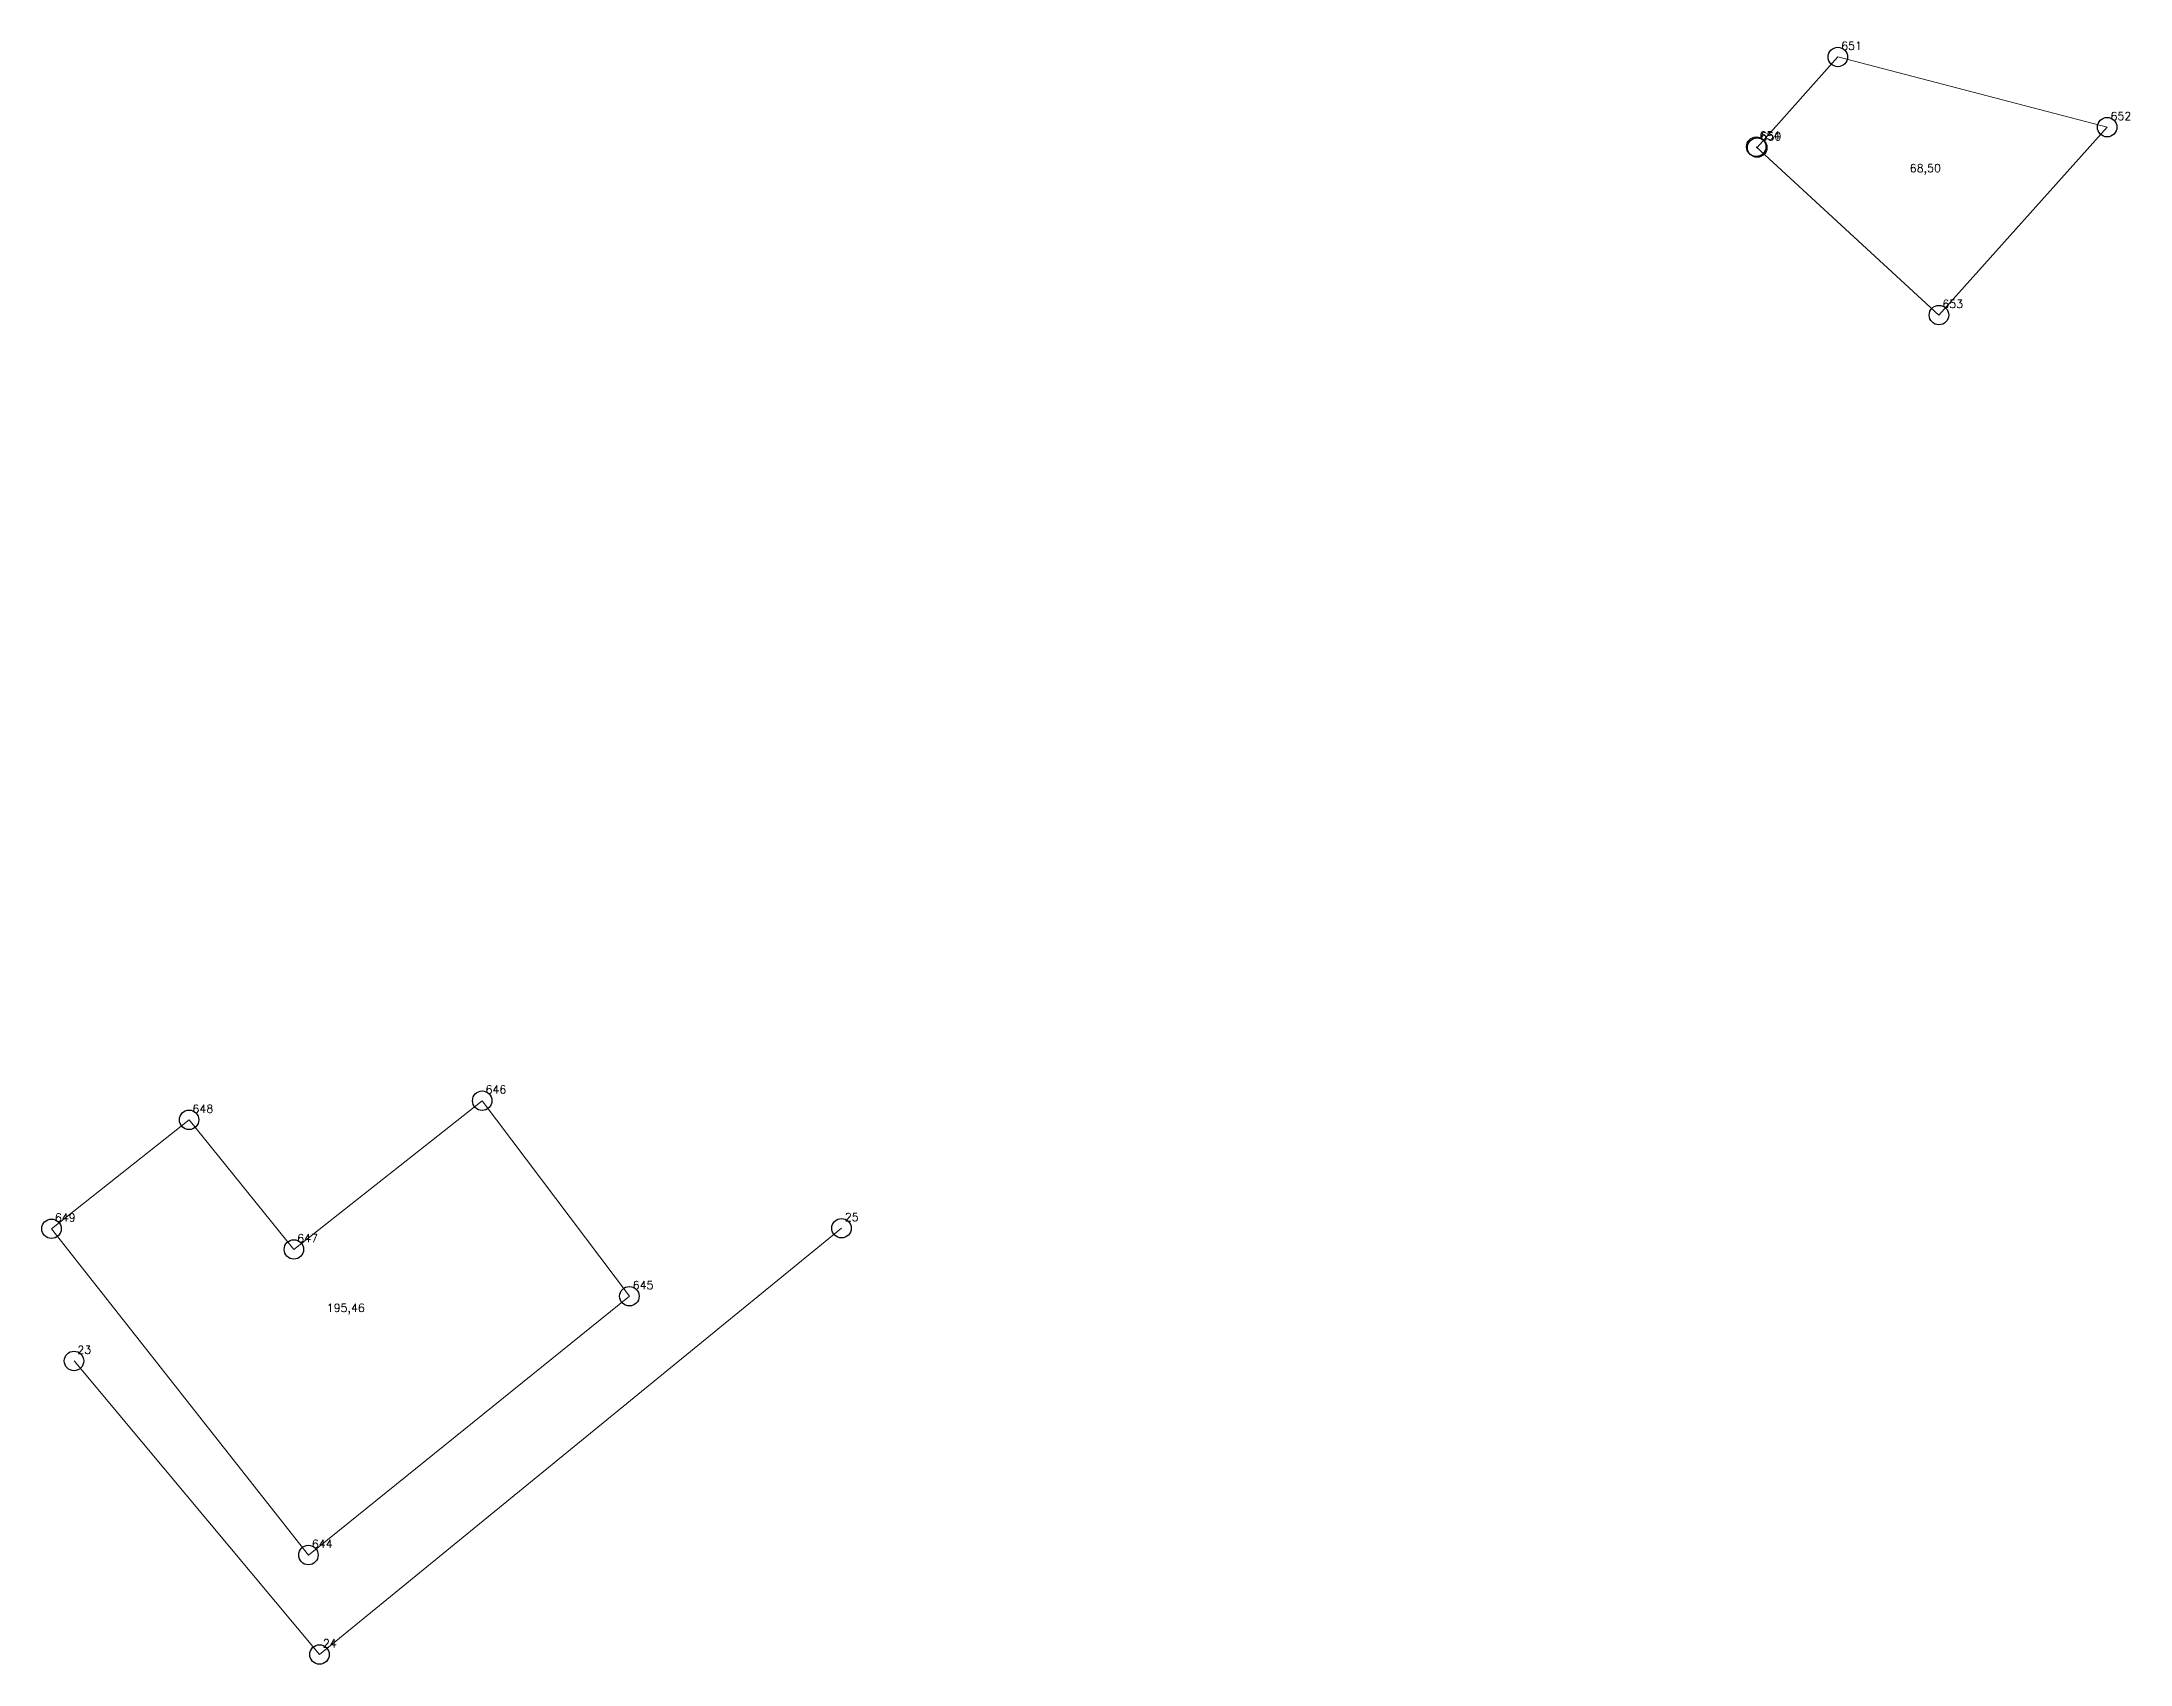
# Model space of a CAD drawing. Extents: x 1390459 to 1399894, y 355072 to 361029.
# Drawn here: x 1394212.3 to 1394292.8, y 359305.7 to 359368.2 of the extents above; entities that cross this region are included whole.
import ezdxf

# ---------------------------------------------------------------- set-up
doc = ezdxf.new("R2010")
doc.units = 0
doc.header["$PDMODE"] = 33
doc.header["$PDSIZE"] = 0.75
doc.layers.add('8 - ценная историческая застройка конец ХIX - начало ХХ века', color=7, linetype='Continuous')
doc.styles.get("Standard").update_dxf_attribs({"font": 'simplex.shx'})

msp = doc.modelspace()

# ---------------------------------------------------------------- texts
at = {"layer": '8 - ценная историческая застройка конец ХIX - начало ХХ века', "color": 7}
for s, p in [('651', (1394281.632, 359367.882)), ('654', (1394278.49, 359364.427)), ('650', (1394278.526, 359364.394)), ('652', (1394292.006, 359365.177)), ('68,50', (1394284.274, 359363.17)), ('653', (1394285.528, 359357.942)), ('646', (1394229.416, 359327.687)), ('648', (1394218.126, 359326.948)), ('649', (1394212.826, 359322.755)), ('25', (1394243.254, 359322.775)), ('647', (1394222.162, 359321.96)), ('645', (1394235.085, 359320.156)), ('195,46', (1394223.299, 359319.278)), ('23', (1394213.693, 359317.664)), ('644', (1394222.723, 359310.189)), ('24', (1394223.149, 359306.359))]:
    msp.add_text(s, height=0.3111, dxfattribs=at).set_placement(p)

# ---------------------------------------------------------------- linework, layer by layer
at = {"layer": '8 - ценная историческая застройка конец ХIX - начало ХХ века', "color": 7, "lineweight": 20}
for points in [[(1394278.397, 359364.119), (1394281.503, 359367.607), (1394291.877, 359364.903), (1394285.398, 359357.668), (1394278.361, 359364.152), (1394278.397, 359364.119)], [(1394222.593, 359309.915), (1394212.697, 359322.48), (1394217.997, 359326.674), (1394222.033, 359321.685), (1394229.287, 359327.412), (1394234.956, 359319.881), (1394222.593, 359309.915)]]:
    msp.add_lwpolyline(points, close=True, dxfattribs=at)
msp.add_lwpolyline([(1394213.564, 359317.389), (1394223.02, 359306.085), (1394243.125, 359322.5)], dxfattribs=at)
at = {"layer": '8 - ценная историческая застройка конец ХIX - начало ХХ века'}
for p in [(1394281.503, 359367.607), (1394291.877, 359364.903), (1394278.361, 359364.152), (1394278.397, 359364.119), (1394285.398, 359357.668), (1394229.287, 359327.412), (1394217.997, 359326.674), (1394243.125, 359322.5), (1394212.697, 359322.48), (1394222.033, 359321.685), (1394234.956, 359319.881), (1394213.564, 359317.389), (1394222.593, 359309.915), (1394223.02, 359306.085)]:
    msp.add_point(p, dxfattribs=at)

msp.set_redraw_order([(e.dxf.handle, doc.entitydb.next_handle()) for e in msp.query("TEXT MTEXT ATTDEF DIMENSION ARC_DIMENSION")])  # texts and dimensions are drawn at this point

doc.saveas('drawing.dxf')
